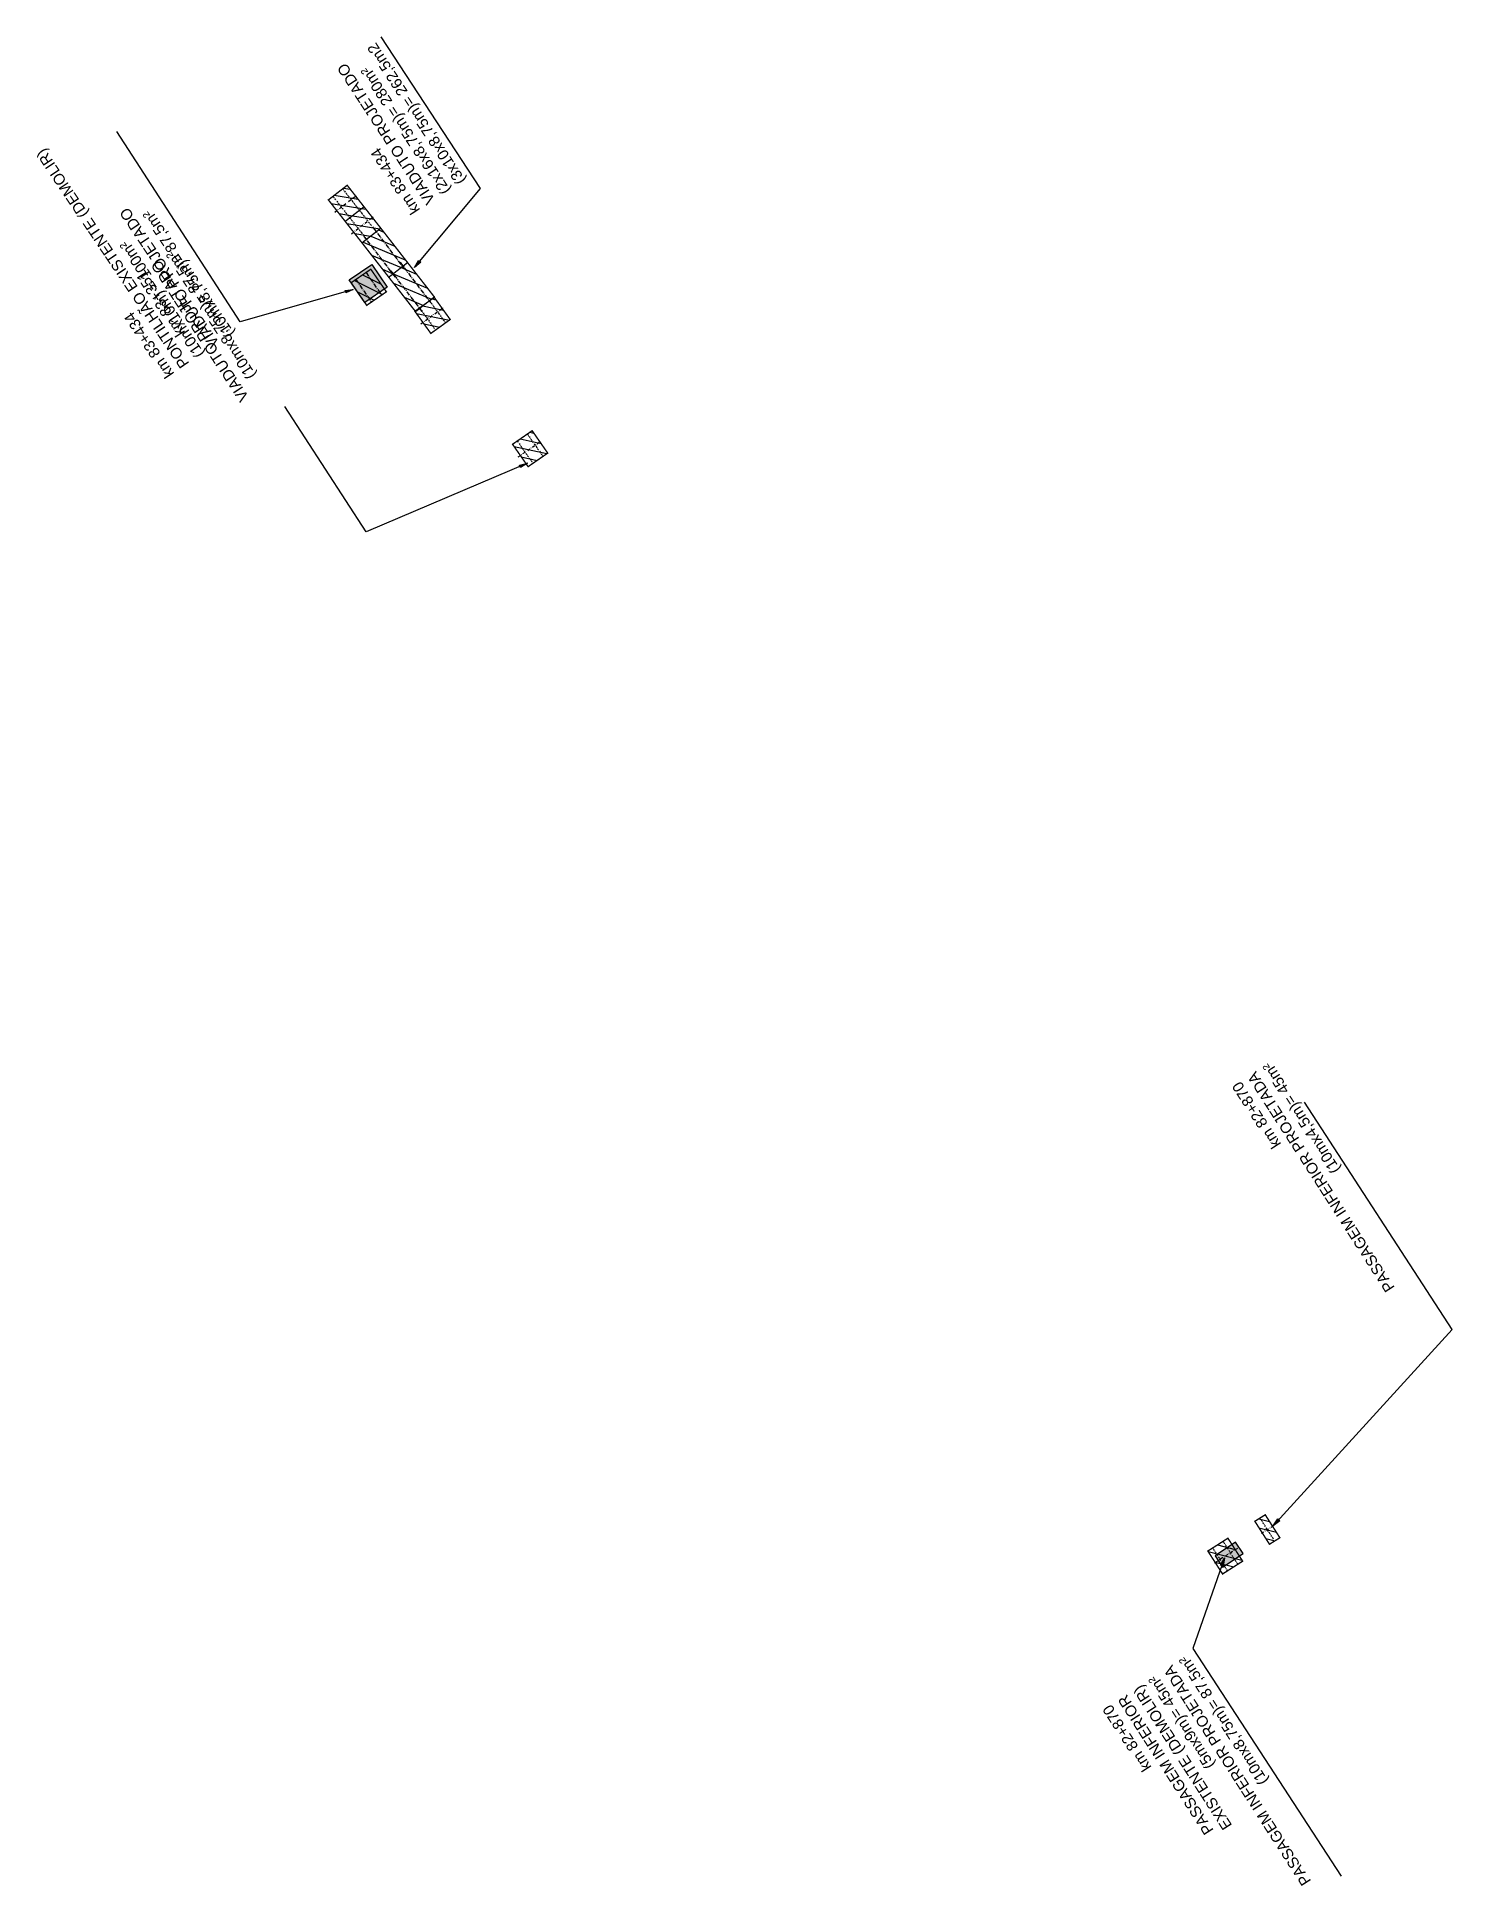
# Model space of a CAD drawing. Header units: metres. Extents: x 288915 to 323983, y 7382661 to 7464883.
# Drawn here: x 298072 to 298592, y 7451195 to 7451874 of the extents above; entities that cross this region are included whole.
import ezdxf

# ---------------------------------------------------------------- set-up
doc = ezdxf.new("R2010")
doc.units = ezdxf.units.M
doc.linetypes.add('CENTER', pattern=[50.800000000000004, 31.75, -6.35, 6.35, -6.35])
doc.linetypes.add('DASHDOTX2', pattern=[2, 1, -0.5, 0, -0.5])
doc.layers.get('0').update_dxf_attribs({"color": 255})
for name, color, linetype in [('_PASS. INFERIOR A CONSTRUIR', 10, 'Continuous'), ('_PONTE A DEMOLIR', 30, 'Continuous'), ('A-IMAGENS', 255, 'Continuous'), ('EIXO', 1, 'DASHDOTX2'), ('F-HZ-PI', 1, 'Continuous'), ('U-HZ-TEXTO-OAE', 2, 'Continuous')]:
    doc.layers.add(name, color=color, linetype=linetype)
doc.layers.add('_PASS. INFERIOR A DEMOLIR', color=10, linetype='Continuous', transparency=0.5)
doc.styles.add('ARIAL', font='arial.ttf')
doc.styles.add('DIM', font='arial.ttf', dxfattribs={"width": 0.8})
doc.dimstyles.new('U-1_2000', dxfattribs={"dimscale": 2, "dimtxt": 1.5, "dimasz": 0.75, "dimexe": 0.75, "dimexo": 0.75, "dimgap": 0.25, "dimtad": 1, "dimzin": 4, "dimtxsty": 'DIM', "dimblk": 'ARCHTICK', "dimcen": 0.7, "dimdle": 0.75, "dimclrd": 256, "dimclre": 256, "dimclrt": 256, "dimaunit": 1, "dimadec": 3, "dimazin": 2, "dimtfac": 1, "dimtofl": 0, "dimtmove": 0, "dimatfit": 3, "dimldrblk": 'CLOSEDBLANK', "dimfxl": 0, "dimtolj": 1, "dimtzin": 0, "dimlwd": -1, "dimlwe": -1, "dimarcsym": 0})
pattern_1 = [(70.8105044377959, (0, 0), (-2.998586356760458, 1.043601869033415), [])]

msp = doc.modelspace()

# ---------------------------------------------------------------- texts
at = {"layer": 'U-HZ-TEXTO-OAE', "color": 2, "linetype": 'Continuous', "lineweight": -3, "style": 'ARIAL'}
for s, insert, char_height, width, attachment_point, rotation in [('{\\C256;km 83+434\\PVIADUTO PROJETADO \\P(2x16x8,75m)= 280m²\\P(3x10x8,75m)= 262,5m2}', (298230.8199535289, 7451822.205231), 3.999999999999995, 150.2515116109685, 7, 123.14786692805782), ('{\\C256;km 83+434\\PPONTILHÃO EXISTENTE (DEMOLIR)\\P(10mx10m) = 100m²\\PVIADUTO PROJETADO \\P(10mx8,75m)= 87,5m²}', (298145.9006559502, 7451766.051098392), 3.999999999999996, 150.2515116109685, 7, 123.91821706880995), ('{\\C256;km 83+351\\PVIADUTO PROJETADO\\P(10mx8,75m)= 87,5m²}', (298123.7916367344, 7451796.882498128), 3.999999999999996, 123.8986129841051, 9, 123.01383369878974), ('{\\C256;km 82+870\\PPASSAGEM INFERIOR PROJETADA \\P(10mx4,5m)= 45m²}', (298526.524573735, 7451498.774447), 3.999999999999996, 115.027712745856, 9, 122.70237198166636), ('{\\C256;km 82+870\\PPASSAGEM INFERIOR \\PEXISTENTE (DEMOLIR)\\P(5mx9m)= 45m²\\PPASSAGEM INFERIOR PROJETADA \\P(10mx8,75m)= 87,5m²}', (298495.791392925, 7451280.769132229), 3.999999999999996, 150.2515116109685, 9, 122.70237198166636)]:
    msp.add_mtext(s, dxfattribs=dict(at, insert=insert, char_height=char_height, width=width, attachment_point=attachment_point, rotation=rotation))

# ---------------------------------------------------------------- blocks, each defined once
blk = doc.blocks.new('PI MODULO DUPLO')
at = {"layer": '_PASS. INFERIOR A CONSTRUIR', "lineweight": -3}
h = blk.add_hatch(dxfattribs=at)
h.set_pattern_fill('ANSI31', color=256, scale=0.9999999999999999, angle=25.81050443779591)
h.set_pattern_definition(pattern_1)
h.paths.add_polyline_path([(320171.362437691, 7385549.147346584), (320167.274849743, 7385556.883931733), (320176.1142775377, 7385561.586555734), (320180.2018654857, 7385553.849970586)])
at = {"layer": '_PASS. INFERIOR A CONSTRUIR', "lineweight": 30, "const_width": 0.4999999999999999, "flags": 128}
blk.add_lwpolyline([(320171.362437691, 7385549.147346584), (320167.274849743, 7385556.883931733), (320176.1142775377, 7385561.586555734), (320180.2018654857, 7385553.849970586)], close=True, dxfattribs=at)
at = {"layer": 'EIXO', "ltscale": 0.5}
for p, q in [((320177.1013020729, 7385559.704651429), (320168.2618742782, 7385555.002027427)), ((320179.2148409504, 7385555.731874892), (320170.3754131558, 7385551.029250889))]:
    blk.add_line(p, q, dxfattribs=at)
at = {"layer": 'EIXO'}
blk.add_line((320171.2586437064, 7385560.041326604), (320176.1746286922, 7385550.800848457), dxfattribs=at)
blk = doc.blocks.new('PI MODULO SIMPLES')
at = {"layer": '_PASS. INFERIOR A CONSTRUIR', "lineweight": -3}
h = blk.add_hatch(dxfattribs=at)
h.set_pattern_fill('ANSI31', color=256, scale=0.9999999999999999, angle=25.81050443779591)
h.set_pattern_definition(pattern_1)
h.paths.add_polyline_path([(320184.9166828833, 7385523.540043326), (320182.8343957372, 7385527.530509392), (320191.3990787306, 7385532.084862776), (320193.4805008068, 7385528.096077498)])
at = {"layer": '_PASS. INFERIOR A CONSTRUIR', "lineweight": 30, "const_width": 0.4999999999999999, "flags": 128}
blk.add_lwpolyline([(320184.6518452969, 7385523.399148279), (320193.4804955114, 7385528.096104554), (320191.3990840261, 7385532.084835721), (320182.5695192015, 7385527.389653374)], close=True, dxfattribs=at)
at = {"layer": 'EIXO', "ltscale": 0.5}
blk.add_line((320183.3566726077, 7385525.258705201), (320192.4397897687, 7385530.090470138), dxfattribs=at)
at = {"layer": 'EIXO'}
blk.add_line((320186.8327061711, 7385529.978590742), (320189.2180007742, 7385525.505830016), dxfattribs=at)
blk = doc.blocks.new('PONTE DUPLA 16')
at = {"layer": '_PASS. INFERIOR A CONSTRUIR', "lineweight": -3}
h = blk.add_hatch(dxfattribs=at)
h.set_pattern_fill('ANSI31', color=256, scale=0.9999999999999998, angle=-42.12060717935838)
h.set_pattern_definition([(120, (43.15561505127698, 106.0764361061156), (-2.749630657015592, -1.587499999999999), [])])
h.paths.add_polyline_path([(34.52445276174694, 149.3121198043227), (43.270965767093, 149.4484195676632), (43.02481999527663, 165.4458846538328), (34.27829317748547, 165.3104826072231)])
at = {"layer": '_PASS. INFERIOR A CONSTRUIR', "lineweight": 30, "const_width": 0.4999999999999999, "flags": 128}
blk.add_lwpolyline([(34.52445276174694, 149.3121198043227), (43.270965767093, 149.4484195676632), (43.02481999527663, 165.4458846538328), (34.27829317748547, 165.3104826072231)], close=True, dxfattribs=at)
at = {"layer": 'A-IMAGENS', "color": 20, "linetype": 'CENTER', "ltscale": 0.05}
for p, q in [((36.49765043939327, 147.837952006092), (36.34215805913185, 166.6693125799724)), ((40.90155658638105, 167.2304901260296), (40.90155658638105, 148.5245755825434))]:
    blk.add_line(p, q, dxfattribs=at)
blk = doc.blocks.new('PONTE DUPLA 10')
at = {"layer": '_PASS. INFERIOR A CONSTRUIR', "lineweight": -3}
h = blk.add_hatch(dxfattribs=at)
h.set_pattern_fill('ANSI31', color=256, scale=0.9999999999999998, angle=-42.12060717935838)
h.set_pattern_definition([(120, (42.9488495644182, 53.13832125486806), (-2.749630657015592, -1.587499999999999), [])])
h.paths.add_polyline_path([(34.31768727488816, 96.3740049530752), (43.06420028023422, 96.5103047164157), (42.88954650983214, 106.5850133788772), (34.14301969204098, 106.4496113318019)])
at = {"layer": '_PASS. INFERIOR A CONSTRUIR', "lineweight": 30, "const_width": 0.4999999999999999, "flags": 128}
blk.add_lwpolyline([(34.31768727488816, 96.3740049530752), (43.06420028023422, 96.5103047164157), (42.88954650983214, 106.5850133788772), (34.14301969204098, 106.4496113318019)], close=True, dxfattribs=at)
at = {"layer": 'A-IMAGENS', "color": 20, "linetype": 'CENTER', "ltscale": 0.05}
for p, q in [((36.26662112003113, 106.4783127185638), (36.44128179665575, 96.4031551979697)), ((40.765945081842, 106.5563119921153), (40.94060575846662, 96.48115447152121))]:
    blk.add_line(p, q, dxfattribs=at)
blk = doc.blocks.new('_ArchTick')
at = {"color": 0, "linetype": 'ByBlock', "const_width": 0.15}
blk.add_lwpolyline([(-0.5, -0.5), (0.5, 0.5)], dxfattribs=at)

# ---------------------------------------------------------------- hatches: boundary and pattern name
at = {"layer": '_PASS. INFERIOR A DEMOLIR'}
h = msp.add_hatch(color=256, dxfattribs=at)
h.dxf.hatch_style = 1
h.paths.add_polyline_path([(298504.9251749086, 7451316.376750685), (298507.705630575, 7451312.221144076), (298515.1857224748, 7451317.225964177), (298512.4088289939, 7451321.383954294)])
at = {"layer": '_PONTE A DEMOLIR', "transparency": 33554495}
h = msp.add_hatch(color=256, dxfattribs=at)
h.dxf.hatch_style = 1
h.paths.add_polyline_path([(298186.9341996181, 7451784.930781558), (298195.1956098358, 7451790.565415638), (298200.8302439153, 7451782.30400542), (298192.5688336975, 7451776.669371339)])

# ---------------------------------------------------------------- linework, layer by layer
at = {"layer": '_PASS. INFERIOR A DEMOLIR', "transparency": 33554687, "elevation": 713.5792618063509, "flags": 128}
msp.add_lwpolyline([(298504.9251749086, 7451316.376750685), (298507.705630575, 7451312.221144076), (298515.1857224748, 7451317.225964177), (298512.4088289939, 7451321.383954294), (298504.9251749086, 7451316.376750685)], close=True, dxfattribs=at)
at = {"layer": '_PONTE A DEMOLIR'}
msp.add_lwpolyline([(298186.9341996181, 7451784.930781558), (298195.1956098358, 7451790.565415638), (298200.8302439153, 7451782.30400542), (298192.5688336975, 7451776.669371339), (298186.9341996181, 7451784.930781558)], dxfattribs=at)
at = {"layer": 'F-HZ-PI', "color": 1, "linetype": 'Continuous', "lineweight": -3}
msp.add_circle((298510.964079041, 7451317.646874857), 0.05, dxfattribs=at)
msp.add_point((298510.964079041, 7451317.646874857), dxfattribs=at)

# ---------------------------------------------------------------- block references
at = {"layer": 'A-IMAGENS'}
for name, p, rotation in [('PI MODULO DUPLO', (7626519.369782033, 8423649.532393958), 100.036415293405), ('PI MODULO DUPLO', (7626525.540925583, 8423641.647779603), 100.036415293405), ('PONTE DUPLA 16', (298263.768830949, 7451645.904251956), 37.02306689282756), ('PONTE DUPLA 10', (298218.0216187793, 7451676.314336175), 33.56971829959226), ('PONTE DUPLA 16', (298273.5991974333, 7451633.281123603), 37.02306689282756), ('PI MODULO DUPLO', (7658734.537224632, 8138596.606161248), 97.8132430774051), ('PI MODULO DUPLO', (7669769.536943656, 8008219.383684367), 96.79952483116551), ('PI MODULO SIMPLES', (7686532.1061756, 7707994.027505686), 94.47213675382513), ('PI MODULO DUPLO', (-7088491.506240513, 7166416.518366706), 274.6909672255554)]:
    msp.add_blockref(name, p, dxfattribs=dict(at, rotation=rotation))

msp.set_redraw_order([(e.dxf.handle, doc.entitydb.next_handle()) for e in msp.query("TEXT MTEXT ATTDEF DIMENSION ARC_DIMENSION")])  # texts and dimensions are drawn at this point

# ---------------------------------------------------------------- leaders
at = {"layer": 'U-HZ-TEXTO-OAE', "color": 2, "linetype": 'Continuous', "lineweight": -3}
for points in [[(298210.8461715406, 7451789.454505332), (298235.0763707028, 7451818.471420457), (298198.6227240112, 7451874.135478955)], [(298188.382270368, 7451781.426928367), (298146.848056718, 7451769.5617339), (298101.5276863694, 7451839.463681709)], [(298252.4118088966, 7451717.624078984), (298193.0878889766, 7451692.36444662), (298163.2168316799, 7451738.42734308)], [(298526.2621924644, 7451327.35288528), (298591.9527778625, 7451399.416211174), (298537.8090262478, 7451482.926391844)], [(298508.4105538254, 7451315.53801012), (298496.7879980729, 7451282.287347219), (298551.1781760757, 7451198.710707182)]]:
    msp.add_leader(points, dimstyle='U-1_2000', override={"dimscale": 1, "dimasz": 3}, dxfattribs=at)

doc.saveas('drawing.dxf')
